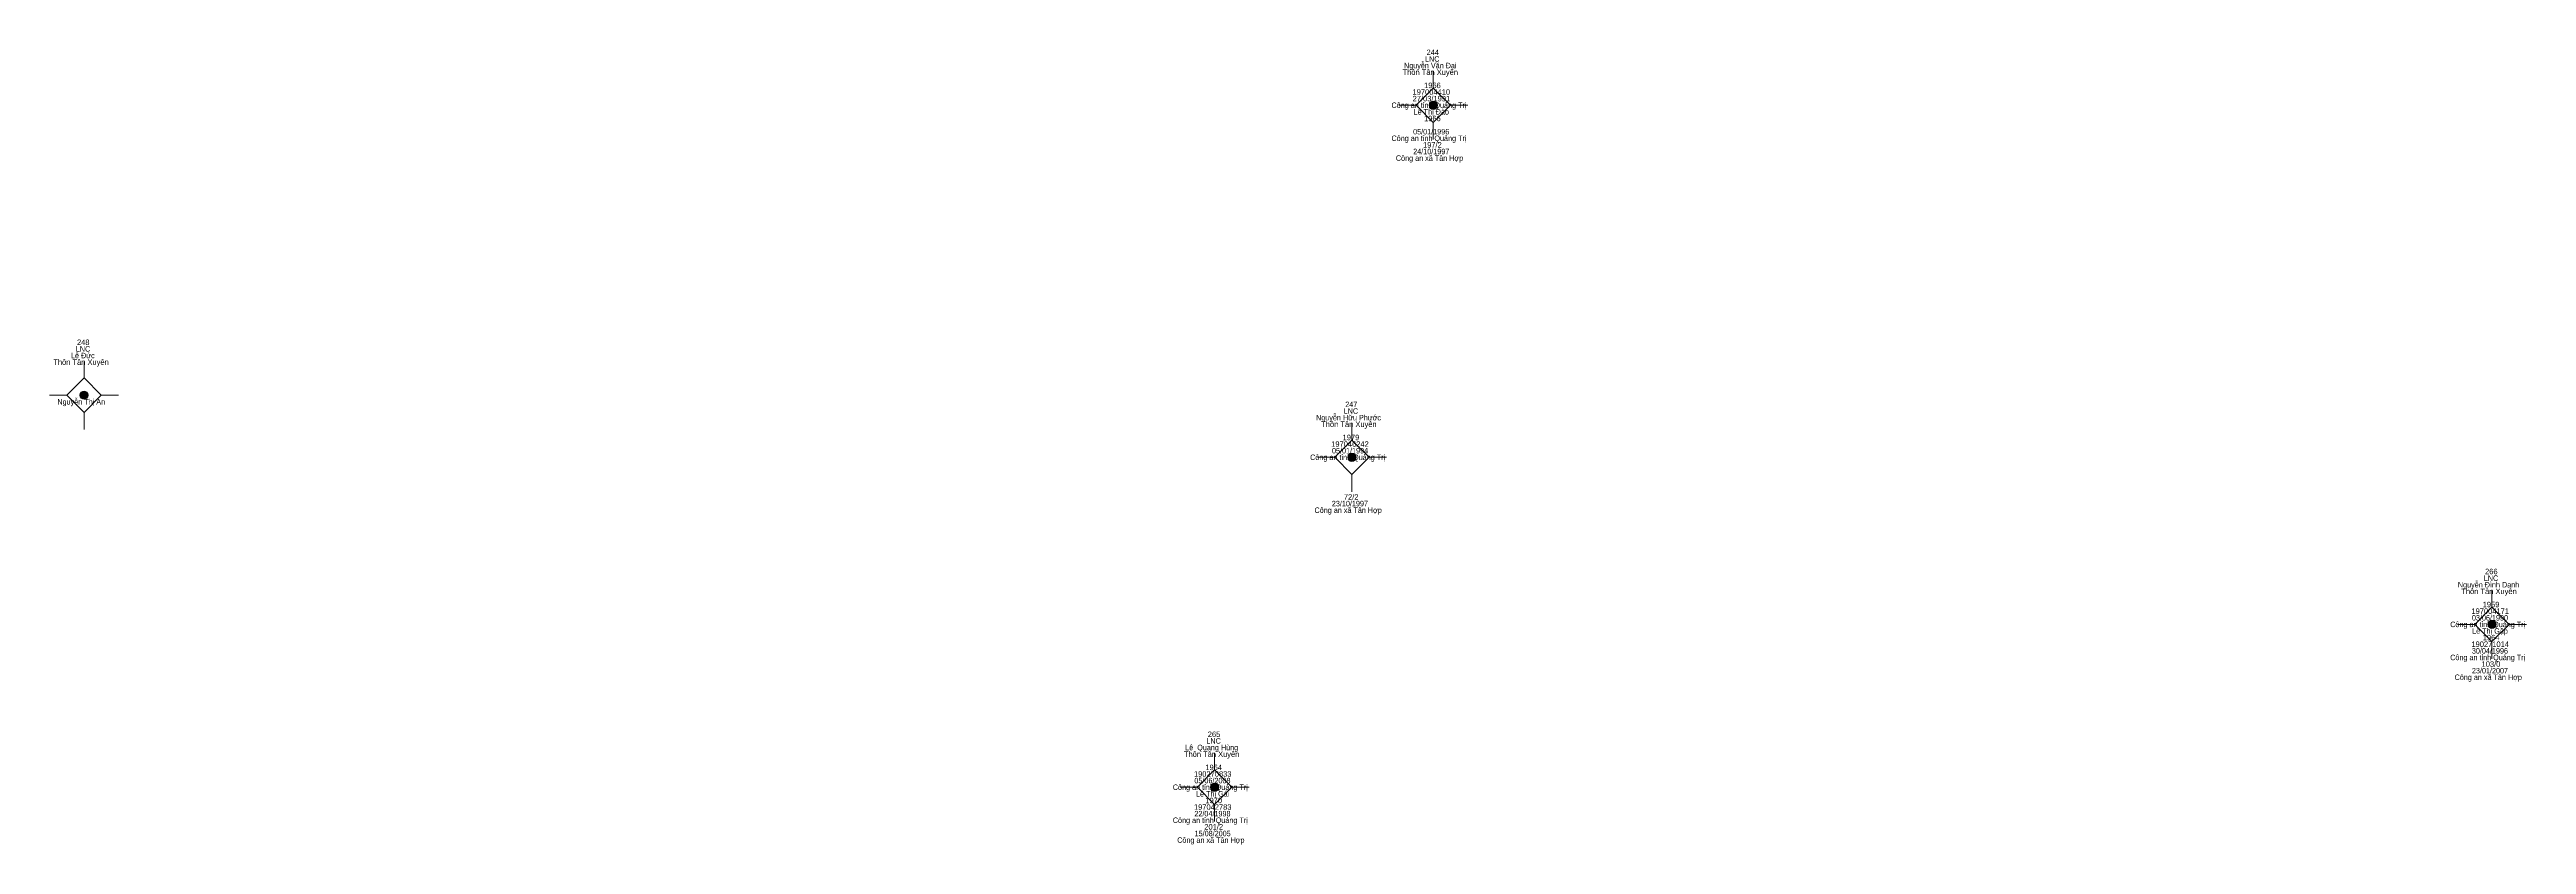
# Model space of a CAD drawing. Header units: metres. Extents: x 550999 to 552168, y 1840734 to 1841978.
# Drawn here: x 551691.3 to 551870.9, y 1841194.8 to 1841252.6 of the extents above; entities that cross this region are included whole.
import ezdxf
from ezdxf.enums import TextEntityAlignment as Align

# ---------------------------------------------------------------- set-up
doc = ezdxf.new("R2010")
doc.units = ezdxf.units.M
doc.header["$LTSCALE"] = 0.16
doc.layers.add('11', color=7, linetype='Continuous', lineweight=13)
doc.layers.add('15', color=7, linetype='Continuous')

msp = doc.modelspace()

# ---------------------------------------------------------------- hatches: boundary and pattern name
at = {"layer": '11'}
for points in [[(551791.9595, 1841248.52, 1), (551791.3595, 1841248.52, 1)], [(551694.0995, 1841227.47, 1), (551693.4995, 1841227.47, 1)], [(551786.0595, 1841222.96, 1), (551785.4595, 1841222.96, 1)], [(551868.7495, 1841210.83, 1), (551868.1495, 1841210.83, 1)], [(551776.0995, 1841199.01, 1), (551775.4995, 1841199.01, 1)]]:
    msp.add_hatch(color=256, dxfattribs=at).paths.add_polyline_path(points)

# ---------------------------------------------------------------- linework, layer by layer
for p, q in [((551791.66, 1841251.02), (551791.66, 1841249.77)), ((551790.41, 1841248.52), (551789.16, 1841248.52)), ((551791.66, 1841247.27), (551791.66, 1841246.02)), ((551794.16, 1841248.52), (551792.91, 1841248.52)), ((551693.8, 1841229.97), (551693.8, 1841228.72)), ((551692.55, 1841227.47), (551691.3, 1841227.47)), ((551696.3, 1841227.47), (551695.05, 1841227.47)), ((551693.8, 1841226.22), (551693.8, 1841224.97)), ((551785.76, 1841225.46), (551785.76, 1841224.21)), ((551784.51, 1841222.96), (551783.26, 1841222.96)), ((551788.26, 1841222.96), (551787.01, 1841222.96)), ((551785.76, 1841221.71), (551785.76, 1841220.46)), ((551868.45, 1841213.33), (551868.45, 1841212.08)), ((551867.2, 1841210.83), (551865.95, 1841210.83)), ((551868.45, 1841209.58), (551868.45, 1841208.33)), ((551870.95, 1841210.83), (551869.7, 1841210.83)), ((551775.8, 1841201.51), (551775.8, 1841200.26)), ((551774.55, 1841199.01), (551773.3, 1841199.01)), ((551778.3, 1841199.01), (551777.05, 1841199.01)), ((551775.8, 1841197.76), (551775.8, 1841196.51))]:
    msp.add_line(p, q, dxfattribs=at)
for points in [[(551791.66, 1841249.77), (551790.41, 1841248.52), (551791.66, 1841247.27), (551792.91, 1841248.52)], [(551693.8, 1841228.72), (551692.55, 1841227.47), (551693.8, 1841226.22), (551695.05, 1841227.47)], [(551785.76, 1841224.21), (551784.51, 1841222.96), (551785.76, 1841221.71), (551787.01, 1841222.96)], [(551868.45, 1841212.08), (551867.2, 1841210.83), (551868.45, 1841209.58), (551869.7, 1841210.83)], [(551775.8, 1841200.26), (551774.55, 1841199.01), (551775.8, 1841197.76), (551777.05, 1841199.01)]]:
    msp.add_lwpolyline(points, close=True, dxfattribs=at)
for centre in [(551791.6595, 1841248.52), (551693.7995, 1841227.47), (551785.7595, 1841222.96), (551868.4495, 1841210.83), (551775.7995, 1841199.01)]:
    msp.add_circle(centre, 0.3, dxfattribs=at)

# ---------------------------------------------------------------- texts
at = {"layer": '15'}
for s, width, p in [('Nguyễn Văn Đại', 0.9, (551791.445, 1841251.2)), ('Thôn Tân Xuyên', 0.85, (551791.445, 1841250.72)), ('LNC', 0.95, (551791.59, 1841251.68)), ('244', 0.85, (551791.625, 1841252.16)), ('27/03/1991', 0.85, (551791.525, 1841248.8)), ('197004410', 0.85, (551791.52, 1841249.28)), ('1966', 0.85, (551791.6, 1841249.76)), ('Công an tỉnh Quảng Trị', 0.9, (551791.35, 1841248.32)), ('Lê Thị Đào', 0.95, (551791.515, 1841247.84)), ('1966', 0.85, (551791.6, 1841247.36)), ('Công an tỉnh Quảng Trị', 0.9, (551791.35, 1841245.92)), ('05/01/1996', 0.9, (551791.51, 1841246.4)), ('197/2', 0.85, (551791.595, 1841245.44)), ('Công an xã Tân Hợp', 0.9, (551791.39, 1841244.48)), ('24/10/1997', 0.9, (551791.515, 1841244.96)), ('248', 0.85, (551693.745, 1841231.11)), ('Thôn Tân Xuyên', 0.85, (551693.585, 1841229.67)), ('Lê Đức', 0.95, (551693.715, 1841230.15)), ('LNC', 0.95, (551693.73, 1841230.63)), ('Nguyễn Thị An', 0.9, (551693.6, 1841226.79)), ('Nguyễn Hữu Phước', 0.9, (551785.515, 1841225.64)), ('LNC', 0.95, (551785.69, 1841226.12)), ('247', 0.9, (551785.715, 1841226.6)), ('Thôn Tân Xuyên', 0.85, (551785.545, 1841225.16)), ('197046242', 0.85, (551785.62, 1841223.72)), ('1979', 0.85, (551785.69, 1841224.2)), ('Công an tỉnh Quảng Trị', 0.9, (551785.45, 1841222.76)), ('05/01/1994', 0.9, (551785.625, 1841223.24)), ('72/2', 0.85, (551785.705, 1841219.88)), ('Công an xã Tân Hợp', 0.9, (551785.49, 1841218.92)), ('23/10/1997', 0.9, (551785.615, 1841219.4)), ('Nguyễn Đình Danh', 0.9, (551868.2, 1841213.51)), ('Thôn Tân Xuyên', 0.85, (551868.235, 1841213.03)), ('LNC', 0.95, (551868.38, 1841213.99)), ('266', 0.85, (551868.4, 1841214.47)), ('03/06/1990', 0.9, (551868.305, 1841211.11)), ('197004171', 0.85, (551868.32, 1841211.59)), ('1959', 0.85, (551868.38, 1841212.07)), ('Công an tỉnh Quảng Trị', 0.9, (551868.14, 1841210.63)), ('Lê Thị Gặp', 0.9, (551868.305, 1841210.15)), ('190271014', 0.85, (551868.32, 1841209.19)), ('1964', 0.85, (551868.385, 1841209.67)), ('Công an tỉnh Quảng Trị', 0.9, (551868.14, 1841208.23)), ('30/04/1996', 0.9, (551868.3, 1841208.71)), ('103/0', 0.85, (551868.375, 1841207.75)), ('Công an xã Tân Hợp', 0.9, (551868.18, 1841206.79)), ('23/01/2007', 0.9, (551868.305, 1841207.27)), ('LNC', 0.95, (551775.73, 1841202.17)), ('265', 0.85, (551775.76, 1841202.65)), ('Lê  Quang Hùng', 0.9, (551775.59, 1841201.69)), ('Thôn Tân Xuyên', 0.85, (551775.585, 1841201.21)), ('1964', 0.85, (551775.735, 1841200.25)), ('Công an tỉnh Quảng Trị', 0.9, (551775.49, 1841198.81)), ('05/06/2008', 0.9, (551775.645, 1841199.29)), ('190270833', 0.85, (551775.665, 1841199.77)), ('Lê Thị Gái', 0.9, (551775.66, 1841198.33)), ('22/04/1998', 0.9, (551775.645, 1841196.89)), ('197042783', 0.85, (551775.665, 1841197.37)), ('1970', 0.85, (551775.735, 1841197.85)), ('Công an tỉnh Quảng Trị', 0.9, (551775.49, 1841196.41)), ('Công an xã Tân Hợp', 0.9, (551775.53, 1841194.97)), ('15/08/2005', 0.9, (551775.66, 1841195.45)), ('201/2', 0.85, (551775.735, 1841195.93))]:
    msp.add_text(s, height=0.4, dxfattribs=dict(at, width=width)).set_placement(p, align=Align.CENTER)

doc.saveas('drawing.dxf')
